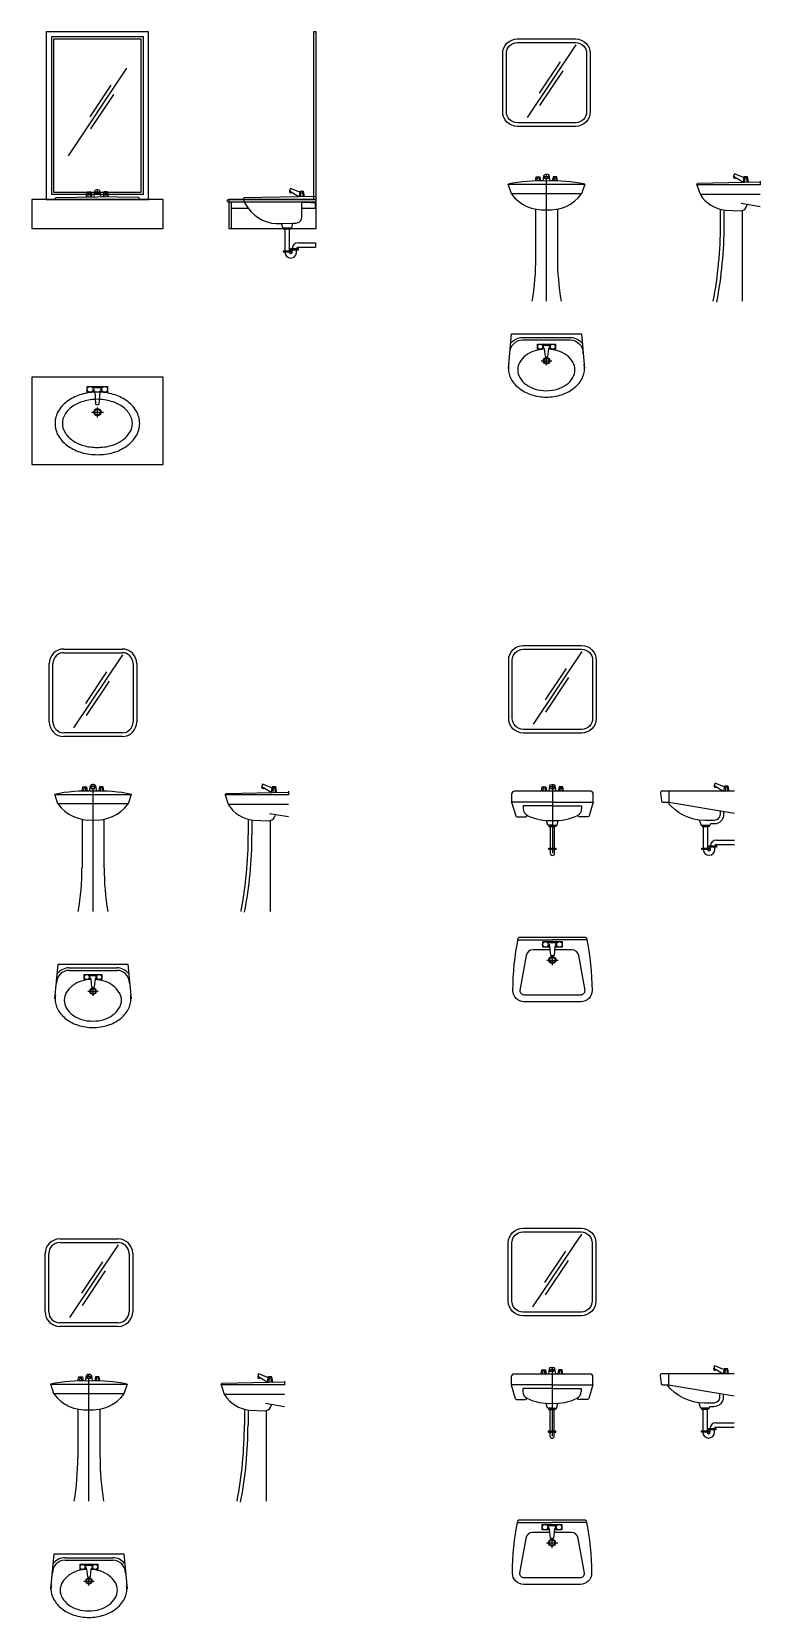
# Model space of a CAD drawing. Header units: millimetres. Extents: x -6501 to 5540, y 8531 to 19979.
# Drawn here: x 548 to 5540, y 9104 to 19979 of the extents above; entities that cross this region are included whole.
import ezdxf

# ---------------------------------------------------------------- set-up
doc = ezdxf.new("R2010")
doc.units = ezdxf.units.MM

# ---------------------------------------------------------------- blocks, each defined once
blk = doc.blocks.new('md-lavabo4')
for p, q in [((-200, 1800), (200, 1800)), ((-200, 1775), (200, 1775)), ((201, 1760), (-133, 1260)), ((-300, 1300), (-300, 1700)), ((-275, 1300), (-275, 1700)), ((93, 1643), (-51, 1427)), ((275, 1700), (275, 1300)), ((300, 1700), (300, 1300)), ((111, 1580), (-47, 1344)), ((200, 1225), (-200, 1225)), ((200, 1200), (-200, 1200)), ((0, 855), (0, 875)), ((-240, 738), (-262, 803)), ((-262, 803), (262, 803)), ((-75, 825), (-70, 855)), ((-70, 855), (-45, 855)), ((-63, 855), (-65, 825)), ((-53, 855), (-50, 825)), ((-45, 855), (-40, 825)), ((-23, 826), (-17, 862)), ((13, 855), (-14, 855)), ((-14, 855), (-14, 844)), ((-14, 844), (13, 844)), ((0, 0), (0, 844)), ((13, 844), (13, 855)), ((17, 862), (23, 826)), ((45, 855), (40, 825)), ((70, 855), (45, 855)), ((53, 855), (50, 825)), ((63, 855), (65, 825)), ((75, 825), (70, 855)), ((262, 803), (240, 738)), ((240, 738), (-240, 738)), ((-75, 633), (-75, 300)), ((75, 633), (75, 300))]:
    blk.add_line(p, q)
for centre, radius, start, end in [((-200, 1700), 100, 90, 180), ((-200, 1700), 75, 90, 180), ((200, 1700), 100, 0, 90), ((200, 1700), 75, 0, 90), ((-200, 1300), 100, 180, 270), ((-200, 1300), 75, 180, 270), ((200, 1300), 100, 270, 0), ((200, 1300), 75, 270, 0), ((-5, 859), 12.6, 89.0735, 170.5377), ((-2, 1002), 130, 269.0735, 270.9265), ((2, 1002), 130, 269.0735, 270.9265), ((4, 859), 12.6, 9.4623, 90.9265), ((-44, -235), 1061, 87.6386, 101.8887), ((44, -235), 1061, 78.1113, 92.3614), ((-22, 899), 272, 216.5014, 274.6106), ((22, 899), 272, 265.3894, 323.4986), ((-1888, 300), 1812, 350.4727, 0), ((1888, 300), 1812, 180, 189.5273)]:
    blk.add_arc(centre, radius, start, end)
blk = doc.blocks.new('mb-lavabo4')
for p, q in [((-261, -239), (-239, 0)), ((-239, 0), (239, 0)), ((239, 0), (261, -239)), ((-163, -26), (163, -26)), ((-163, -43), (0, -43)), ((-61, -89), (-61, -71)), ((-61, -71), (0, -71)), ((-61, -106), (-61, -89)), ((-15, -106), (-61, -106)), ((28, -80), (-28, -80)), ((-28, -97), (-20, -97)), ((-26, -89), (-17, -89)), ((-16, -101), (-10, -156)), ((0, -43), (163, -43)), ((0, -71), (61, -71)), ((10, -156), (16, -101)), ((61, -106), (15, -106)), ((26, -89), (17, -89)), ((20, -97), (28, -97)), ((61, -71), (61, -89)), ((61, -89), (61, -106)), ((-250, -136), (-250, -130)), ((-36, -186), (0, -186)), ((0, -217), (0, -159)), ((0, -186), (36, -186)), ((250, -130), (250, -136))]:
    blk.add_line(p, q)
for centre, radius in [((-43, -89), 17.4), ((43, -89), 17.4), ((0, -186), 21.7), ((0, -186), 17.4)]:
    blk.add_circle(centre, radius)
for centre, radius, start, end in [((-163, -130), 86.9, 90, 180), ((-163, -130), 104, 90, 141.7547), ((-1, -372), 267, 93.0264, 106.8299), ((-20, -102), 4.35, 5.6071, 90), ((-1, -372), 267, 73.1701, 86.4587), ((20, -102), 4.35, 90, 174.3929), ((163, -130), 104, 38.2453, 90), ((163, -130), 86.9, 0, 90), ((-112, -239), 148, 169.6111, 180), ((-91, -248), 106, 150.4377, 180), ((-48, -273), 155, 126.1394, 150.4377), ((-20, -311), 203, 106.8299, 126.1394), ((0, -139), 20.5, 239.7473, 300.2527), ((17, -311), 203, 53.8606, 73.1701), ((45, -273), 155, 29.5623, 53.8606), ((89, -248), 106, 0, 29.5623), ((112, -239), 148, 0, 10.3889), ((-112, -239), 148, 180, 208.9112), ((-58, -209), 210, 208.9112, 233.1301), ((-91, -248), 106, 180, 209.5623), ((-48, -224), 155, 209.5623, 233.8606), ((45, -224), 155, 306.1394, 330.4377), ((89, -248), 106, 330.4377, 0), ((58, -209), 210, 306.8699, 331.0888), ((112, -239), 148, 331.0888, 0), ((-23, -162), 269, 233.1301, 252.7421), ((-20, -185), 203, 233.8606, 253.1701), ((0, -88), 347, 252.7421, 270), ((-1, -124), 267, 253.1701, 270), ((-1, -124), 267, 270, 286.8299), ((0, -88), 347, 270, 287.2579), ((17, -185), 203, 286.8299, 306.1394), ((23, -162), 269, 287.2579, 306.8699)]:
    blk.add_arc(centre, radius, start, end)
blk = doc.blocks.new('mc-lavabo4')
for p, q in [((-177, 226), (-183, 210)), ((-114, 201), (-177, 226)), ((-434, 152), (-430, 162)), ((0, 152), (-434, 152)), ((-434, 152), (-413, 87)), ((-430, 162), (0, 171)), ((-183, 210), (-119, 171)), ((-112, 207), (-118, 172)), ((-87, 207), (-112, 207)), ((-105, 207), (-108, 172)), ((-95, 207), (-92, 172)), ((-81, 172), (-87, 207)), ((0, 177), (0, 152)), ((0, 177), (0, 152)), ((-413, 87), (0, 87)), ((0, 0), (-130, 22)), ((-96, -2), (-89, 13)), ((-275, -15), (-275, -123)), ((-250, -20), (-250, -123)), ((-239, -22), (-137, -27)), ((-125, -25), (-125, -648))]:
    blk.add_line(p, q)
for centre, radius, start, end in [((-174, 206), 10.1, 156.5196, 319.2681), ((-218, 205), 228, 211.2497, 264.7395), ((-135, 17), 43.4, 267.2356, 333.954), ((-3056, -123), 2781, 349.1193, 0), ((-3056, -123), 2806, 349.1193, 0)]:
    blk.add_arc(centre, radius, start, end)
blk = doc.blocks.new('mb-lavabo3')
at = {"linetype": 'Continuous'}
blk.add_lwpolyline([(-450, 0), (-450, -600), (450, -600), (450, 0)], close=True, dxfattribs=at)
blk = doc.blocks.new('md-lavabo3')
at = {"color": 44, "linetype": 'Continuous'}
for p, q in [((200, 1100), (-200, 500)), ((92, 983), (-52, 767)), ((110, 920), (-47, 684)), ((-63, 251), (-65, 221)), ((-53, 251), (-50, 221)), ((0, 250), (0, 268)), ((53, 251), (50, 221)), ((63, 251), (65, 221))]:
    blk.add_line(p, q, dxfattribs=at)
at = {"linetype": 'Continuous'}
for points in [[(350, 200), (350, 1350), (-350, 1350), (-350, 200)], [(315, 235), (315, 1315), (-315, 1315), (-315, 235)], [(300, 250), (300, 1300), (-300, 1300), (-300, 250)], [(-450, 200), (-450, 0), (450, 0), (450, 200)]]:
    blk.add_lwpolyline(points, close=True, dxfattribs=at)
for points in [[(-290, 200), (-285, 212), (0, 218)], [(290, 200), (285, 212), (0, 218)]]:
    blk.add_lwpolyline(points, dxfattribs=at)
at = {"color": 44, "linetype": 'Continuous'}
for points in [[(-75, 221), (-70, 251), (-45, 251), (-40, 221)], [(75, 221), (70, 251), (45, 251), (40, 221)]]:
    blk.add_lwpolyline(points, dxfattribs=at)
blk.add_lwpolyline([(-23, 221), (-17, 257, -0.371222), (-4, 268, 0.008086), (0, 268, 0.008086), (4, 268, -0.371222), (17, 257), (23, 221)], format="xyb", dxfattribs=at)
blk.add_lwpolyline([(-14, 250), (-14, 240), (13, 240), (13, 250)], close=True, dxfattribs=at)
blk = doc.blocks.new('mc-lavabo3')
at = {"color": 44, "linetype": 'Continuous'}
for p, q in [((-105, 255), (-108, 220)), ((-95, 255), (-92, 220))]:
    blk.add_line(p, q, dxfattribs=at)
at = {"linetype": 'Continuous'}
for p, q in [((-215, -4), (-215, -153)), ((-185, -4), (-185, -153)), ((-125, -97), (-5, -97)), ((-165, -162), (-165, -147)), ((-135, -162), (-135, -147)), ((-125, -127), (-5, -127))]:
    blk.add_line(p, q, dxfattribs=at)
for points in [[(0, 200), (0, 1350), (-19, 1350), (-19, 200)], [(0, 0), (0, 200), (-600, 200), (-600, 0)], [(-600, 180), (-600, 0), (-580, 0), (-580, 180)]]:
    blk.add_lwpolyline(points, close=True, dxfattribs=at)
for points in [[(-500, 200), (-495, 212), (0, 222)], [(-580, 140), (-466, 140)], [(-100, 140), (0, 140)], [(-5, 143), (-5, 177), (-37, 177)], [(-241, 35), (-230, 5), (-168, 5), (-160, 38)], [(-175, 5), (-175, -4), (-225, -4), (-225, 5)], [(-5, -97), (-5, -127)]]:
    blk.add_lwpolyline(points, dxfattribs=at)
at = {"color": 44, "linetype": 'Continuous'}
for points in [[(-114, 249), (-177, 274), (-183, 258), (-119, 219)], [(-81, 220), (-87, 255), (-112, 255), (-118, 220)]]:
    blk.add_lwpolyline(points, dxfattribs=at)
at = {"linetype": 'Continuous'}
blk.add_lwpolyline([(0, 180), (-600, 180, -1.019824), (-600, 200), (0, 200)], format="xyb", dxfattribs=at)
blk.add_lwpolyline([(-500, 200), (-494, 180), (-466, 140, 0.268694), (-241, 35), (-160, 38), (-140, 38, 0.414214), (-100, 78), (-100, 180), (0, 180), (0, 200)], format="xyb", close=True, dxfattribs=at)
at = {"color": 44, "linetype": 'Continuous'}
for points in [[(-225, -162), (-225, -153), (-176, -153), (-176, -162)], [(-175, -147), (-175, -137), (-125, -137), (-125, -147)]]:
    blk.add_lwpolyline(points, close=True, dxfattribs=at)
blk.add_arc((-174, 254), 10.1, 156.5196, 319.2681, dxfattribs=at)
at = {"linetype": 'Continuous'}
for centre, radius, start, end in [((-125, -137), 40, 90, 180), ((-175, -162), 40, 180, 0), ((-175, -162), 10, 180, 0), ((-125, -137), 10, 90, 180)]:
    blk.add_arc(centre, radius, start, end, dxfattribs=at)
blk = doc.blocks.new('mb-lavabo1')
at = {"linetype": 'Continuous'}
for p, q in [((-236, -19), (0, -19)), ((31, -40), (-31, -40)), ((236, -19), (0, -19))]:
    blk.add_line(p, q, dxfattribs=at)
at = {"color": 44, "linetype": 'Continuous'}
for p, q in [((-29, -50), (-19, -50)), ((29, -50), (19, -50)), ((0, -193), (0, -128))]:
    blk.add_line(p, q, dxfattribs=at)
at = {"linetype": 'Continuous'}
blk.add_lwpolyline([(234, -8, -0.0504), (271, -366, -0.414891), (194, -443), (0, -443), (-194, -443, -0.414891), (-271, -366, -0.0504), (-234, -8, -0.355722), (-225, 0), (225, 0, -0.355722)], format="xyb", close=True, dxfattribs=at)
for points in [[(-15, -87), (-133, -87, 0.366998), (-180, -127), (-223, -366, 0.414891), (-194, -395), (0, -395), (194, -395, 0.414891), (223, -366), (180, -127, 0.366998), (133, -87), (15, -87)], [(31, -60), (22, -60, 0.385832), (17, -64), (11, -125, -0.270314), (-11, -125), (-17, -64, 0.385832), (-22, -60), (-31, -60)]]:
    blk.add_lwpolyline(points, format="xyb", dxfattribs=at)
blk.add_lwpolyline([(-17, -69), (-67, -69), (-67, -50), (-67, -31), (0, -31), (67, -31), (67, -50), (67, -69), (17, -69)], dxfattribs=at)
at = {"color": 44, "linetype": 'Continuous'}
blk.add_lwpolyline([(-39, -157), (0, -157), (39, -157)], dxfattribs=at)
for centre in [(-48, -50), (48, -50), (0, -157)]:
    blk.add_circle(centre, 19.3, dxfattribs=at)
at = {"linetype": 'Continuous'}
blk.add_circle((0, -157), 24.1, dxfattribs=at)
blk = doc.blocks.new('mc-lavabo1')
at = {"linetype": 'Continuous'}
for p, q in [((-450, 150), (-450, 75)), ((-215, -83), (-215, -250)), ((-185, -83), (-185, -250)), ((-125, -185), (0, -185)), ((-125, -215), (0, -215)), ((-165, -250), (-165, -225)), ((-135, -250), (-135, -225))]:
    blk.add_line(p, q, dxfattribs=at)
at = {"color": 44, "linetype": 'Continuous'}
for p, q in [((-61, 185), (-64, 150)), ((-51, 185), (-48, 151))]:
    blk.add_line(p, q, dxfattribs=at)
at = {"linetype": 'Continuous'}
for points in [[(0, 150), (-499, 150, 0.453592), (-508, 139), (-501, 84, 0.375902), (-491, 75), (-450, 75), (0, 0)], [(-100, 17), (-100, -10, -0.414214), (-140, -50), (-205, -50, -0.231669), (-460, 75, 1.552799)], [(-75, 12), (-75, -10, -0.414214), (-140, -75), (-166, -75, -0.02028)]]:
    blk.add_lwpolyline(points, format="xyb", dxfattribs=at)
at = {"color": 44, "linetype": 'Continuous'}
for points in [[(-71, 180), (-134, 205), (-140, 189), (-76, 150)], [(-38, 151), (-44, 185), (-69, 185), (-75, 150)], [(-223, -83), (-223, -92), (-189, -92)], [(-175, -83), (-175, -92), (-210, -92)]]:
    blk.add_lwpolyline(points, dxfattribs=at)
at = {"linetype": 'Continuous'}
blk.add_lwpolyline([(-242, -48), (-230, -83), (-168, -83), (-166, -74)], dxfattribs=at)
at = {"color": 44, "linetype": 'Continuous'}
for points in [[(-225, -250), (-225, -240), (-176, -240), (-176, -250)], [(-175, -234), (-175, -225), (-125, -225), (-125, -234)]]:
    blk.add_lwpolyline(points, close=True, dxfattribs=at)
blk.add_arc((-131, 185), 10.1, 156.5196, 319.2681, dxfattribs=at)
at = {"linetype": 'Continuous'}
for centre, radius, start, end in [((-125, -225), 40, 90, 180), ((-125, -225), 10, 90, 180), ((-175, -250), 40, 180, 0), ((-175, -250), 10, 180, 0)]:
    blk.add_arc(centre, radius, start, end, dxfattribs=at)
blk = doc.blocks.new('md-lavabo1')
at = {"color": 44, "linetype": 'Continuous'}
for p, q in [((201, 1400), (-133, 900)), ((93, 1283), (-51, 1067)), ((111, 1220), (-47, 984)), ((-63, 470), (-65, 440)), ((-53, 470), (-50, 440)), ((0, 487), (0, 15)), ((0, 470), (0, 487)), ((53, 470), (50, 440)), ((63, 470), (65, 440))]:
    blk.add_line(p, q, dxfattribs=at)
at = {"linetype": 'Continuous'}
for p, q in [((0, 340), (-200, 340)), ((-200, 340), (-200, 320)), ((0, 340), (200, 340)), ((200, 340), (200, 320)), ((0, 40), (0, 15))]:
    blk.add_line(p, q, dxfattribs=at)
for points in [[(-300, 940), (-300, 1340, -0.414214), (-200, 1440), (200, 1440, -0.414214), (300, 1340), (300, 940, -0.414214), (200, 840), (-200, 840, -0.414214)], [(-275, 940), (-275, 1340, -0.414214), (-200, 1415), (200, 1415, -0.414214), (275, 1340), (275, 940, -0.414214), (200, 865), (-200, 865, -0.414214)]]:
    blk.add_lwpolyline(points, format="xyb", close=True, dxfattribs=at)
for points in [[(280, 365), (280, 420, 0.414214), (260, 440), (0, 440), (-260, 440, 0.414214), (-280, 420), (-280, 365)], [(0, 365), (-280, 365), (-252, 272, 0.331206), (-243, 265), (-185, 265, 0.414214), (-175, 275), (-175, 276)], [(0, 365), (280, 365), (252, 272, -0.331206), (243, 265), (185, 265, -0.414214), (175, 275), (175, 276)], [(0, 198), (-15, 198), (-15, 50, 1)], [(-15, 40), (-15, 15, 1), (15, 15), (15, 40)]]:
    blk.add_lwpolyline(points, format="xyb", dxfattribs=at)
at = {"color": 44, "linetype": 'Continuous'}
for points in [[(-75, 440), (-70, 470), (-45, 470), (-40, 440)], [(75, 440), (70, 470), (45, 470), (40, 440)]]:
    blk.add_lwpolyline(points, dxfattribs=at)
blk.add_lwpolyline([(-23, 441), (-17, 477, -0.371222), (-4, 487, 0.008086), (0, 487, 0.008086), (4, 487, -0.371222), (17, 477), (23, 441)], format="xyb", dxfattribs=at)
for points in [[(-14, 470), (-14, 459), (13, 459), (13, 470)], [(-25, 40), (-25, 50), (24, 50), (24, 40)]]:
    blk.add_lwpolyline(points, close=True, dxfattribs=at)
at = {"linetype": 'Continuous'}
for points in [[(0, 207), (-32, 207), (-40, 241)], [(0, 207), (32, 207), (40, 241)], [(-24, 207), (-24, 198), (10, 198)], [(24, 207), (24, 198), (-11, 198)], [(24, 207), (24, 198), (-10, 198)], [(15, 50), (15, 199)]]:
    blk.add_lwpolyline(points, dxfattribs=at)
for centre, radius, start, end in [((-150, 320), 50, 180, 244.1021), ((-19, 590), 351, 244.1021, 273.0665), ((19, 590), 351, 266.9335, 295.8979), ((150, 320), 50, 295.8979, 0)]:
    blk.add_arc(centre, radius, start, end, dxfattribs=at)
blk = doc.blocks.new('mb-lavabo2')
at = {"linetype": 'Continuous'}
for points in [[(-261, -239), (-239, 0), (239, 0), (261, -239)], [(-15, -106), (-61, -106), (-61, -89), (-61, -71), (0, -71), (61, -71), (61, -89), (61, -106), (15, -106)], [(28, -80), (-28, -80)]]:
    blk.add_lwpolyline(points, dxfattribs=at)
for points in [[(-250, -136), (-250, -130, -0.414214), (-163, -43), (0, -43), (163, -43, -0.414214), (250, -130), (250, -136)], [(-245, -66, -0.229741), (-163, -26), (163, -26, -0.229741), (245, -66)], [(-197, -248, 0.12971), (-183, -300, 0.10642), (-139, -349, 0.084454), (-78, -380, 0.073566), (-1, -391, 0.073566), (76, -380, 0.084454), (137, -349, 0.10642), (181, -300, 0.12971), (194, -248, 0.12971), (181, -196, 0.10642), (137, -147, 0.084454), (76, -117, 0.058047), (15, -106, 0.073566)], [(-15, -106, 0.060302), (-78, -117, 0.084454), (-139, -147, 0.10642), (-183, -196, 0.12971), (-197, -248, 0.12971)], [(-28, -97), (-20, -97, -0.385832), (-16, -101), (-10, -156, 0.270314), (10, -156), (16, -101, -0.385832), (20, -97), (28, -97)], [(-258, -212, 0.045361), (-261, -239, 0.126822)], [(-261, -239, 0.126822), (-242, -311, 0.10607), (-184, -377, 0.085783), (-103, -419, 0.075445), (0, -435, 0.075445), (103, -419, 0.085783), (184, -377, 0.10607), (242, -311, 0.126822), (261, -239, 0.045361), (258, -212, 0.10607)]]:
    blk.add_lwpolyline(points, format="xyb", dxfattribs=at)
at = {"color": 44, "linetype": 'Continuous'}
for points in [[(-26, -89), (-17, -89)], [(26, -89), (17, -89)], [(-36, -186), (0, -186), (36, -186)], [(0, -217), (0, -159)]]:
    blk.add_lwpolyline(points, dxfattribs=at)
for centre in [(-43, -89), (43, -89), (0, -186)]:
    blk.add_circle(centre, 17.4, dxfattribs=at)
at = {"linetype": 'Continuous'}
blk.add_circle((0, -186), 21.7, dxfattribs=at)
blk = doc.blocks.new('mc-lavabo2')
at = {"color": 44, "linetype": 'Continuous'}
for p, q in [((-105, 207), (-108, 172)), ((-95, 207), (-92, 172))]:
    blk.add_line(p, q, dxfattribs=at)
at = {"linetype": 'Continuous'}
for p, q in [((0, 0), (-130, 22)), ((-125, -25), (-125, -648))]:
    blk.add_line(p, q, dxfattribs=at)
at = {"color": 44, "linetype": 'Continuous'}
for points in [[(-114, 201), (-177, 226), (-183, 210), (-119, 171)], [(-81, 172), (-87, 207), (-112, 207), (-118, 172)]]:
    blk.add_lwpolyline(points, dxfattribs=at)
at = {"linetype": 'Continuous'}
for points in [[(-434, 152), (-430, 162), (0, 171)], [(0, 152), (-434, 152), (-413, 87), (0, 87)], [(0, 177), (0, 152)], [(0, 177), (0, 152)]]:
    blk.add_lwpolyline(points, dxfattribs=at)
for points in [[(-239, -22), (-137, -27, 0.299626), (-96, -2), (-89, 13)], [(-275, -15), (-275, -123, -0.047512), (-325, -648, 0.66428)], [(-250, -20), (-250, -123, -0.047512), (-300, -653, -0.047512)]]:
    blk.add_lwpolyline(points, format="xyb", dxfattribs=at)
at = {"color": 44, "linetype": 'Continuous'}
blk.add_arc((-174, 206), 10.1, 156.5196, 319.2681, dxfattribs=at)
at = {"linetype": 'Continuous'}
blk.add_arc((-218, 205), 228, 211.2497, 264.7395, dxfattribs=at)
blk = doc.blocks.new('md-lavabo2')
at = {"color": 44, "linetype": 'Continuous'}
for p, q in [((201, 1760), (-133, 1260)), ((93, 1643), (-51, 1427)), ((111, 1580), (-47, 1344)), ((0, 855), (0, 875)), ((-63, 855), (-65, 825)), ((-53, 855), (-50, 825)), ((0, 0), (0, 844)), ((53, 855), (50, 825)), ((63, 855), (65, 825))]:
    blk.add_line(p, q, dxfattribs=at)
at = {"linetype": 'Continuous'}
for points in [[(-300, 1300), (-300, 1700, -0.414214), (-200, 1800), (200, 1800, -0.414214), (300, 1700), (300, 1300, -0.414214), (200, 1200), (-200, 1200, -0.414214)], [(-275, 1300), (-275, 1700, -0.414214), (-200, 1775), (200, 1775, -0.414214), (275, 1700), (275, 1300, -0.414214), (200, 1225), (-200, 1225, -0.414214)]]:
    blk.add_lwpolyline(points, format="xyb", close=True, dxfattribs=at)
at = {"color": 44, "linetype": 'Continuous'}
blk.add_lwpolyline([(-23, 826), (-17, 862, -0.371222), (-4, 872, 0.008086), (0, 872, 0.008086), (4, 872, -0.371222), (17, 862), (23, 826)], format="xyb", dxfattribs=at)
at = {"linetype": 'Continuous'}
for points in [[(262, 803, 0.062258), (0, 825, 0.062258), (-262, 803, 0.062258)], [(-75, 633), (-75, 300, -0.041595), (-100, 0, 1.367763)], [(75, 633), (75, 300, 0.041595), (100, 0, -1.367763)]]:
    blk.add_lwpolyline(points, format="xyb", dxfattribs=at)
blk.add_lwpolyline([(-262, 803), (262, 803), (240, 738), (-240, 738), (-262, 803)], dxfattribs=at)
at = {"color": 44, "linetype": 'Continuous'}
for points in [[(-75, 825), (-70, 855), (-45, 855), (-40, 825)], [(75, 825), (70, 855), (45, 855), (40, 825)]]:
    blk.add_lwpolyline(points, dxfattribs=at)
blk.add_lwpolyline([(-14, 855), (-14, 844), (13, 844), (13, 855)], close=True, dxfattribs=at)
at = {"linetype": 'Continuous'}
for centre, start, end in [((-22, 899), 216.5014, 274.6106), ((22, 899), 265.3894, 323.4986)]:
    blk.add_arc(centre, 272, start, end, dxfattribs=at)

msp = doc.modelspace()

# ---------------------------------------------------------------- linework, layer by layer
at = {"linetype": 'Continuous'}
for points in [[(981, 17506), (928, 17506), (928, 17526), (928, 17546), (998, 17546), (1068, 17546), (1068, 17526), (1068, 17506), (1016, 17506)], [(1031, 17536), (966, 17536)]]:
    msp.add_lwpolyline(points, dxfattribs=at)
msp.add_lwpolyline([(966, 17516), (975, 17516, -0.385832), (980, 17512), (986, 17424, 0.270314), (1010, 17424), (1016, 17512, -0.385832), (1021, 17516), (1031, 17516)], format="xyb", dxfattribs=at)
at = {"color": 44, "linetype": 'Continuous'}
for points in [[(968, 17526), (979, 17526)], [(1028, 17526), (1018, 17526)], [(957, 17370), (998, 17370), (1039, 17370)], [(998, 17334), (998, 17401)]]:
    msp.add_lwpolyline(points, dxfattribs=at)
at = {"linetype": 'Continuous'}
for points in [[(708, 17293, 0.136399), (731, 17207, 0.10697), (800, 17135, 0.081394), (889, 17093, 0.069468), (998, 17078, 0.069468), (1107, 17093, 0.081394), (1196, 17135, 0.10697), (1264, 17207, 0.136399), (1288, 17293, 0.136399), (1264, 17378, 0.10697), (1196, 17450, 0.081394), (1107, 17492, 0.069468), (998, 17508, 0.069468), (889, 17492, 0.081394), (800, 17450, 0.10697), (731, 17378, 0.136399)], [(758, 17293, 0.136399), (774, 17233, 0.10697), (828, 17176, 0.081394), (902, 17141, 0.069468), (998, 17128, 0.069468), (1093, 17141, 0.081394), (1167, 17176, 0.10697), (1221, 17233, 0.136399), (1238, 17293, 0.136399), (1221, 17352, 0.10697), (1167, 17409, 0.081394), (1093, 17444, 0.069468), (998, 17458, 0.069468), (902, 17444, 0.081394), (828, 17409, 0.10697), (774, 17352, 0.136399)]]:
    msp.add_lwpolyline(points, format="xyb", close=True, dxfattribs=at)
at = {"color": 44, "linetype": 'Continuous'}
for centre in [(948, 17526), (1048, 17526), (998, 17370)]:
    msp.add_circle(centre, 20, dxfattribs=at)
at = {"linetype": 'Continuous'}
msp.add_circle((998, 17370), 25, dxfattribs=at)

# ---------------------------------------------------------------- block references
for name, p in [('md-lavabo3', (998, 18629)), ('mc-lavabo3', (2498, 18629)), ('md-lavabo2', (4075, 18130)), ('mc-lavabo2', (5540, 18778)), ('mb-lavabo2', (4075, 17908)), ('mb-lavabo3', (998, 17610)), ('md-lavabo4', (968, 13945)), ('md-lavabo1', (4116, 14329)), ('mc-lavabo4', (2307, 14593)), ('mc-lavabo1', (5364, 14620)), ('mb-lavabo1', (4116, 13769)), ('mb-lavabo4', (968, 13584)), ('md-lavabo1', (4113, 10332)), ('md-lavabo4', (940, 9899)), ('mc-lavabo4', (2280, 10547)), ('mc-lavabo1', (5361, 10623)), ('mb-lavabo1', (4113, 9772)), ('mb-lavabo4', (940, 9538))]:
    msp.add_blockref(name, p)

doc.saveas('drawing.dxf')
